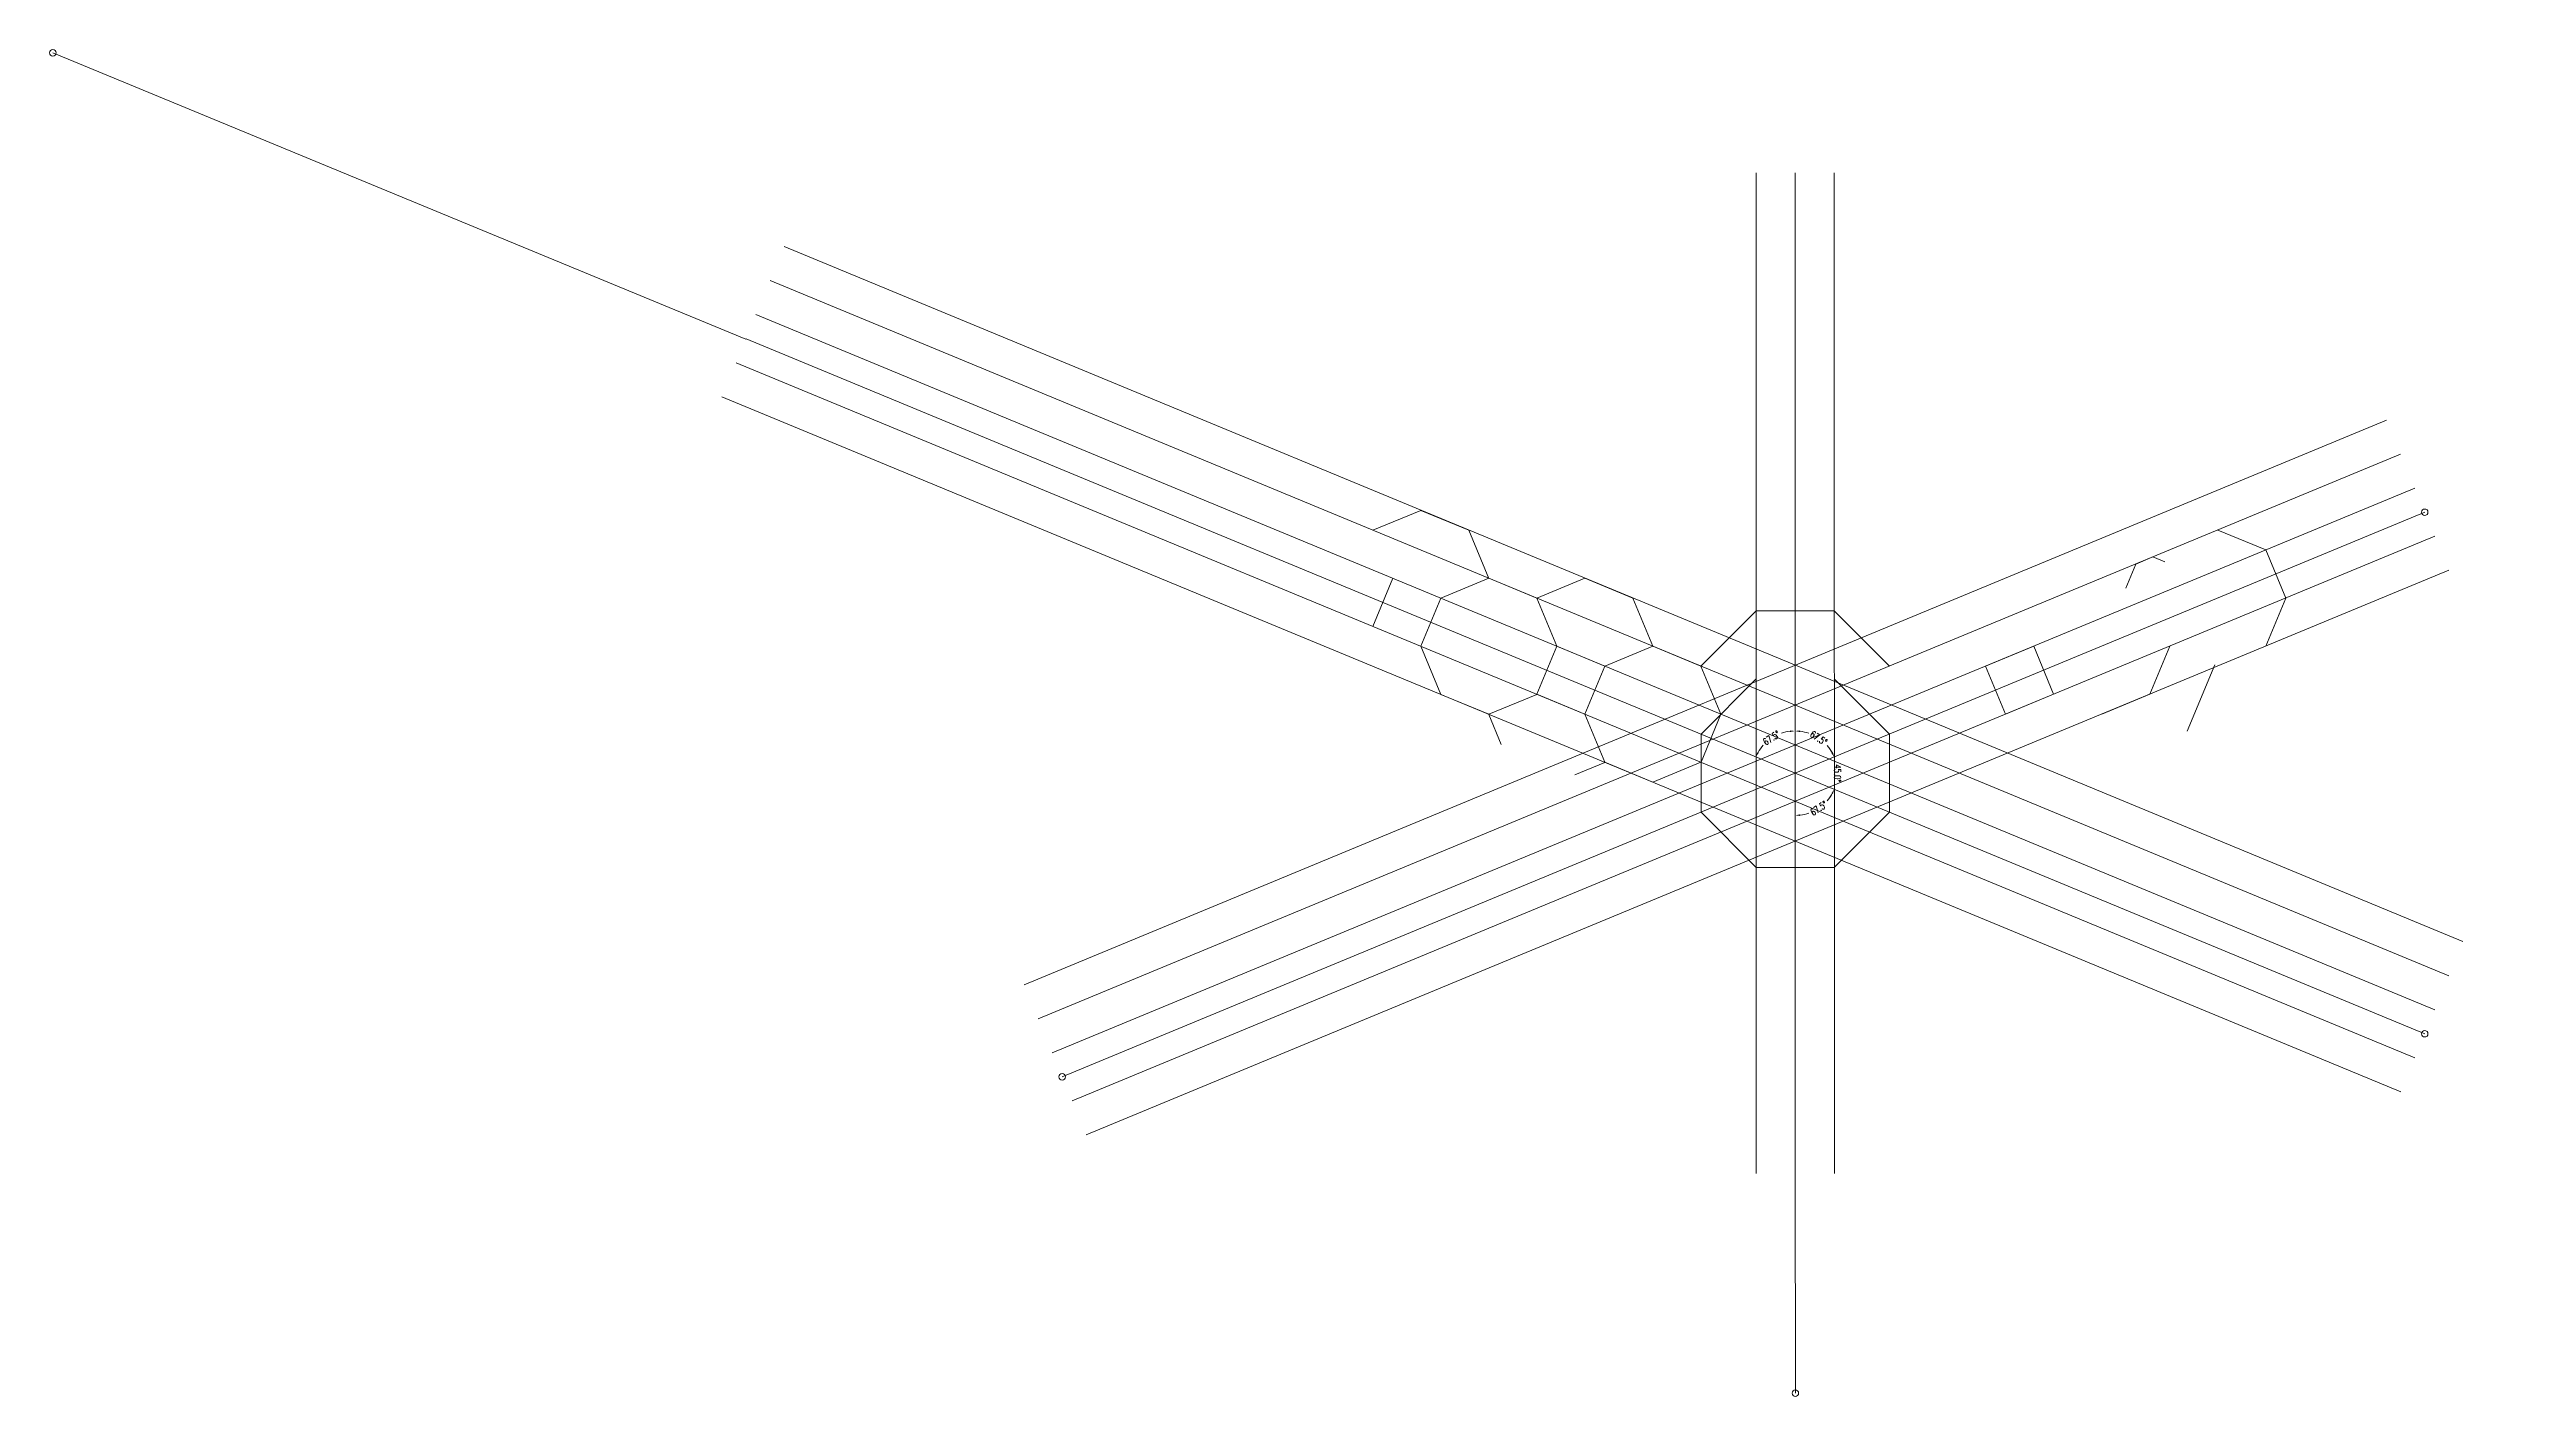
# Model space of a CAD drawing. Header units: inches. Extents: x 2775 to 35778, y 1675 to 10350.
# Drawn here: x 5648 to 10217, y 1675 to 4159 of the extents above; entities that cross this region are included whole.
import ezdxf

# ---------------------------------------------------------------- set-up
doc = ezdxf.new("R2010")
doc.units = ezdxf.units.IN
doc.header["$LTSCALE"] = 0.5
doc.header["$MEASUREMENT"] = 0
doc.header["$PDMODE"] = 1
doc.layers.get('Defpoints').update_dxf_attribs({"linetype": 'CONTINUOUS'})
doc.layers.add('LAYOUT', color=6, linetype='CONTINUOUS', lineweight=9)
doc.styles.add('BEI', font='romans.shx', dxfattribs={"width": 0.75})
doc.dimstyles.get("Standard").update_dxf_attribs({"dimscale": 50, "dimtxt": 0.18, "dimasz": 0.18, "dimexe": 0.18, "dimexo": 0.0625, "dimgap": 0.09, "dimtad": 0, "dimtoh": 1, "dimzin": 0, "dimdsep": 46, "dimtxsty": 'BEI', "dimcen": 0.09, "dimclrd": 256, "dimclre": 256, "dimclrt": 256, "dimadec": 1, "dimazin": 0, "dimtfac": 1, "dimtofl": 0, "dimtmove": 0, "dimatfit": 3, "dimfxl": 1, "dimtolj": 1, "dimtzin": 0, "dimlwd": -1, "dimlwe": -1, "dimarcsym": 0})

msp = doc.modelspace()

# ---------------------------------------------------------------- blocks, each defined once
blk = doc.blocks.new('*D20')
at = {"layer": 'Defpoints', "color": 0, "lineweight": 25, "ltscale": 75}
for p in [(6836, 3664.7, -44590.3), (10029.3, 3306.1, -44590.3), (8945.5, 2814.6), (10029.3, 2344.7, -44590.3), (7516.4, 2264.2, -44590.3)]:
    blk.add_point(p, dxfattribs=at)
at = {"layer": 'LAYOUT', "ltscale": 75}
for start, end in [(29.1384, 35.7563), (324.305, 330.923)]:
    blk.add_arc((8868.2, 2824.7), 78, start, end, dxfattribs=at)
at = {"layer": 'LAYOUT', "lineweight": 25, "ltscale": 75}
for points in [[(8937.6, 2863.3), (8934.9, 2862), (8940.2, 2854.5)], [(8935, 2787.5), (8937.7, 2786.1), (8940.2, 2794.9)]]:
    blk.add_solid(points, dxfattribs=at)
at = {"layer": 'LAYOUT', "color": 6, "ltscale": 75, "insert": (8946.2, 2824.7), "char_height": 12.5, "attachment_point": 5, "rotation": 270.0307, "style": 'BEI'}
blk.add_mtext('\\A1;45.0°', dxfattribs=at)
blk = doc.blocks.new('*D21')
at = {"layer": 'Defpoints', "color": 0, "lineweight": 25, "ltscale": 75}
for p in [(8868, 3931.9, -44590.3), (6836.2, 3664.7, -44590.3), (8898, 2752.6), (10029.3, 2344.7, -44590.3), (8868.3, 2085.9, -44590.3)]:
    blk.add_point(p, dxfattribs=at)
at = {"layer": 'LAYOUT', "ltscale": 75}
for start, end in [(276.6212, 288.6599), (318.8903, 330.9291)]:
    blk.add_arc((8868.2, 2824.7), 78, start, end, dxfattribs=at)
at = {"layer": 'LAYOUT', "lineweight": 25, "ltscale": 75}
for points in [[(8935, 2787.4), (8937.7, 2786.1), (8940.3, 2794.9)], [(8877.2, 2745.7), (8877.1, 2748.7), (8868.2, 2746.7)]]:
    blk.add_solid(points, dxfattribs=at)
at = {"layer": 'LAYOUT', "color": 6, "lineweight": 9, "ltscale": 75, "insert": (8911.5, 2759.8), "char_height": 12.5, "attachment_point": 5, "rotation": 33.7751, "style": 'BEI'}
blk.add_mtext('\\A1;67.5°', dxfattribs=at)
blk = doc.blocks.new('*D22')
at = {"layer": 'Defpoints', "color": 0, "lineweight": 25, "ltscale": 75}
for p in [(8868, 3931.9, -44590.3), (10029.3, 3306.1, -44590.3), (8923.1, 2879.6), (7516.4, 2264.2, -44590.3), (8868.3, 2085.9, -44590.3)]:
    blk.add_point(p, dxfattribs=at)
at = {"layer": 'LAYOUT', "ltscale": 75}
for start, end in [(71.4433, 83.3705), (29.1593, 41.0865)]:
    blk.add_arc((8868.2, 2824.7), 77.7, start, end, dxfattribs=at)
at = {"layer": 'LAYOUT', "lineweight": 25, "ltscale": 75}
for points in [[(8877, 2900.4), (8877.2, 2903.4), (8868.1, 2902.4)], [(8937.4, 2863.2), (8934.7, 2861.9), (8939.9, 2854.4)]]:
    blk.add_solid(points, dxfattribs=at)
at = {"layer": 'LAYOUT', "color": 6, "lineweight": 9, "ltscale": 75, "insert": (8911.3, 2889.3), "char_height": 12.5, "attachment_point": 5, "rotation": 326.2649, "style": 'BEI'}
blk.add_mtext('\\A1;67.5°', dxfattribs=at)
blk = doc.blocks.new('*D26')
at = {"layer": 'Defpoints', "color": 0, "lineweight": 25, "ltscale": 75}
for p in [(8871.4, 3931.9, -44590.3), (7707.8, 3310.3, -44590.3), (8837.8, 2896.6), (10217, 2259.3, -44590.3), (8864.4, 2085.9, -44590.3)]:
    blk.add_point(p, dxfattribs=at)
at = {"layer": 'LAYOUT', "ltscale": 75}
for start, end in [(96.4217, 108.3489), (138.7056, 150.6329)]:
    blk.add_arc((8867.2, 2824.7), 77.7, start, end, dxfattribs=at)
at = {"layer": 'LAYOUT', "lineweight": 25, "ltscale": 75}
for points in [[(8858.5, 2903.4), (8858.6, 2900.4), (8867.5, 2902.4)], [(8800.9, 2862.1), (8798.2, 2863.4), (8795.6, 2854.7)]]:
    blk.add_solid(points, dxfattribs=at)
at = {"layer": 'LAYOUT', "color": 6, "lineweight": 9, "ltscale": 75, "insert": (8824.3, 2889.5), "char_height": 12.5, "attachment_point": 5, "rotation": 33.5273, "style": 'BEI'}
blk.add_mtext('\\A1;67.5°', dxfattribs=at)

# ---------------------------------------------------------------- dimensions: what is measured, and where the dimension line sits
at = {"layer": 'LAYOUT', "color": 6, "lineweight": 9, "ltscale": 150}
for base, line1, line2, picture, middle in [((8898.0456, 2752.6164), ((10029.3272, 2344.6995, -44590.3909), (6836.2327, 3664.6516, -44590.3909)), ((8868.2786, 2085.8929, -44590.3909), (8867.9779, 3931.9149, -44590.3909)), '*D21', (8911.5401, 2759.8362, -0.0698)), ((8923.0963, 2879.6444), ((8868.2786, 2085.8929, -44590.3909), (8867.9779, 3931.9149, -44590.3909)), ((10029.3272, 3306.1313, -44590.3909), (7516.3554, 2264.1745, -44590.3909)), '*D22', (8911.3186, 2889.3046, -0.0698)), ((8837.7805, 2896.591), ((8864.4438, 2085.8998, -44590.3909), (8871.4418, 3931.9086, -44590.3909)), ((7707.8298, 3310.3424, -44590.3909), (10217.0049, 2259.2755, -44590.3909)), '*D26', (8824.3188, 2889.4624, -0.0698))]:
    dim = msp.add_angular_dim_2l(base=base, line1=line1, line2=line2, dimstyle='Standard', override={"dimtxt": 0.25, "dimclrd": 256, "dimclre": 256, "dimclrt": 6}, dxfattribs=at)
    dim.commit()
    dim.dimension.update_dxf_attribs({"geometry": picture, "text_midpoint": middle})
at = {"layer": 'LAYOUT', "color": 6, "ltscale": 150}
dim = msp.add_angular_dim_2l(base=(8945.4906, 2814.5571), line1=((10029.3272, 3306.1313, -44590.3909), (7516.3554, 2264.1745, -44590.3909)), line2=((10029.3272, 2344.6995, -44590.3909), (6835.9988, 3664.7484, -44590.3909)), dimstyle='Standard', override={"dimtxt": 0.25, "dimclrd": 256, "dimclre": 256, "dimclrt": 6}, dxfattribs=at)
dim.commit()
dim.dimension.update_dxf_attribs({"geometry": '*D20', "text_midpoint": (8946.1516, 2824.729, -0.0698)})

# ---------------------------------------------------------------- linework, layer by layer
at = {"layer": 'LAYOUT', "color": 6, "ltscale": 150}
for p, q in [((6932.2344, 3624.9667), (5653.9292, 4153.3888)), ((8796.3114, 2085.8811), (8796.0108, 3931.9032)), ((8868.3114, 2085.8929), (8868.0108, 3931.9149)), ((8940.3114, 2085.9046), (8940.0108, 3931.9267)), ((8868.3445, 1680.8833), (8868.2786, 2085.8929))]:
    msp.add_line(p, q, dxfattribs=at)
at = {"layer": 'LAYOUT', "color": 6, "linetype": 'Continuous', "ltscale": 150}
for p, q in [((10099.6532, 2513.8076), (7003.0007, 3795.8919)), ((10073.6716, 2451.0534), (6977.0191, 3733.1378)), ((10047.69, 2388.2993), (6951.0375, 3670.3836)), ((10029.3284, 2343.9501), (6932.6759, 3626.0344)), ((10010.9668, 2299.6009), (6914.3143, 3581.6852)), ((9984.9852, 2236.8467), (6888.3327, 3518.9311)), ((9958.9477, 3475.7022), (7445.6156, 2434.1658)), ((9984.9498, 3412.9566), (7471.6177, 2371.4201)), ((10010.9519, 3350.2109), (7497.6198, 2308.6745)), ((10029.3279, 3305.8677), (7515.9958, 2264.3312)), ((10047.7039, 3261.5245), (7534.3718, 2219.988)), ((10073.706, 3198.7788), (7560.3739, 2157.2424))]:
    msp.add_line(p, q, dxfattribs=at)
at = {"layer": 'LAYOUT', "color": 4, "linetype": 'Continuous', "ltscale": 50}
for p, q in [((8088.9282, 3272.5823), (8177.5809, 3309.3204)), ((8266.2793, 3272.5972), (8177.5809, 3309.3204)), ((8266.2793, 3272.5972), (8303.0313, 3183.9107)), ((8125.5962, 3184.0594), (8088.887, 3095.4064)), ((8302.8361, 3184.0842), (8214.2887, 3147.3898)), ((8302.8361, 3184.0842), (8391.5147, 3147.3692)), ((8302.8361, 3184.0842), (8391.5147, 3147.3692)), ((8480.0612, 3183.9914), (8391.4334, 3147.3356)), ((8480.0612, 3183.9914), (8568.7398, 3147.2764)), ((8214.2945, 3147.3362), (8177.5795, 3058.6576)), ((8428.2512, 3058.7666), (8391.5214, 3147.4111)), ((8568.8544, 3147.4514), (8605.5982, 3058.7847)), ((8177.5582, 3058.6736), (8214.1096, 2969.9037)), ((8428.2332, 3058.7641), (8391.524, 2970.1111)), ((8428.2471, 3058.8094), (8516.9257, 3022.0944)), ((8516.9316, 3022.0409), (8480.2166, 2933.3622)), ((8516.9316, 3022.0409), (8605.5982, 3058.7847)), ((8694.2966, 3022.0615), (8605.5982, 3058.7847)), ((8694.2966, 3022.0615), (8731.0487, 2933.3751)), ((8302.7882, 2933.1887), (8214.1096, 2969.9037)), ((8302.7882, 2933.1887), (8391.4548, 2969.9325)), ((8391.5239, 2970.111), (8480.2026, 2933.396)), ((8516.9604, 2844.656), (8480.2166, 2933.3227)), ((8694.3651, 2844.6766), (8731.0882, 2933.3751)), ((8516.9604, 2844.656), (8605.639, 2807.941)), ((8694.3057, 2844.6848), (8605.639, 2807.941))]:
    msp.add_line(p, q, dxfattribs=at)
at = {"layer": 'LAYOUT', "color": 2, "linetype": 'Continuous', "ltscale": 50}
for p, q in [((9647.5712, 3273.1045), (9736.2696, 3236.3813)), ((9477.8124, 3166.0155), (9496.174, 3210.3648)), ((9496.174, 3210.3648), (9527.5293, 3223.3586)), ((9527.5293, 3223.3586), (9549.704, 3214.1778)), ((9773.0217, 3147.6949), (9736.2696, 3236.3813)), ((8796.1035, 3123.9015), (8694.2966, 3022.0615)), ((8796.1035, 3123.925), (8940.1035, 3123.9484)), ((9041.9825, 3022.1454), (8940.1425, 3123.9523)), ((9773.0217, 3147.6949), (9736.2985, 3058.9964)), ((9308.0536, 3058.9266), (9219.3671, 3022.1745)), ((9256.1192, 2933.4881), (9219.3671, 3022.1745)), ((9344.8057, 2970.2402), (9308.0536, 3058.9266)), ((9558.9137, 3058.9675), (9522.1905, 2970.2691)), ((9642.0684, 3024.5396), (9591.2594, 2901.819)), ((8796.1628, 2998.4988), (8694.356, 2896.6588)), ((9042.0027, 2896.7153), (8940.1627, 2998.5221)), ((9042.0028, 2896.7154), (8940.1628, 2998.5223)), ((9256.1192, 2933.4881), (9344.8057, 2970.2402)), ((9433.5041, 2933.517), (9522.1905, 2970.2691)), ((8302.8225, 2932.9645), (8325.7847, 2877.6563)), ((8694.3796, 2752.6589), (8694.3562, 2896.659)), ((8461.6031, 2821.4403), (8517.0171, 2844.4465))]:
    msp.add_line(p, q, dxfattribs=at)
at = {"layer": 'LAYOUT', "color": 2, "ltscale": 50}
for p, q in [((9042.0028, 2896.7156), (9042.0263, 2752.7155)), ((8694.3795, 2752.659), (8796.2195, 2650.8522)), ((8940.2194, 2650.8755), (9042.0263, 2752.7155)), ((8940.2196, 2650.8757), (9042.0264, 2752.7157)), ((8940.2196, 2650.8757), (8796.2195, 2650.8522))]:
    msp.add_line(p, q, dxfattribs=at)
at = {"layer": 'LAYOUT', "color": 6, "ltscale": 150}
for centre in [(5653.9292, 4153.3888), (10029.3272, 3305.8694), (10029.3272, 2343.94), (7515.9966, 2264.3293), (8868.3445, 1680.8833)]:
    msp.add_circle(centre, 6.0001, dxfattribs=at)

msp.set_redraw_order([(e.dxf.handle, doc.entitydb.next_handle()) for e in msp.query("TEXT MTEXT ATTDEF DIMENSION ARC_DIMENSION")])  # texts and dimensions are drawn at this point

doc.saveas('drawing.dxf')
